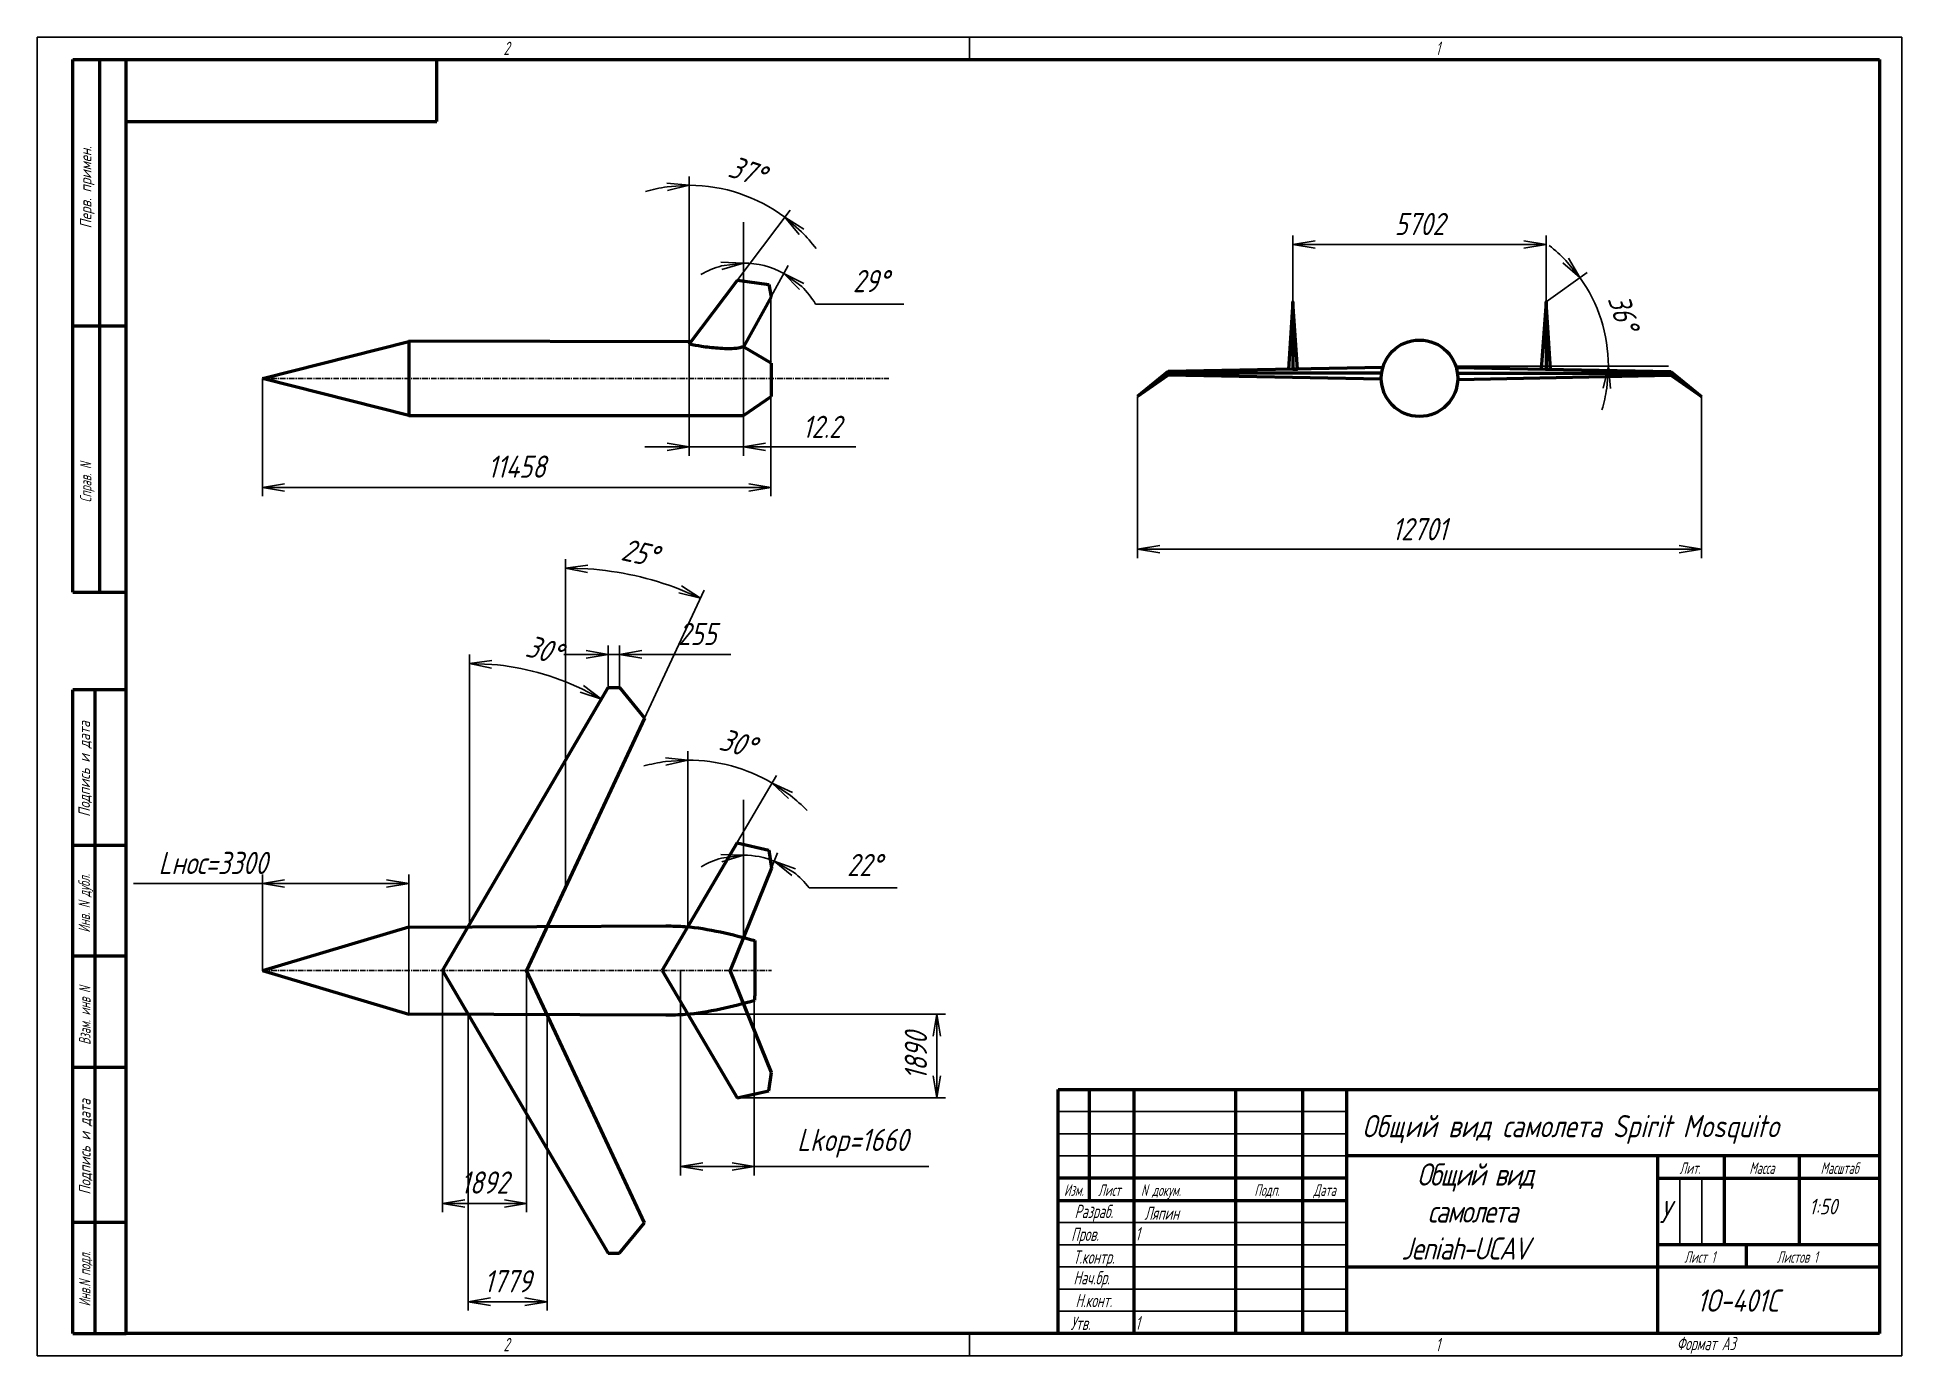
# Model space of a CAD drawing. Header units: millimetres. Extents: x -985956116104 to 1932156, y -552630487266 to 633586.
# Drawn here: x 6795.1 to 7215.1, y 36081 to 36378 of the extents above; entities that cross this region are included whole.
import ezdxf
from ezdxf.enums import TextEntityAlignment as Align

# ---------------------------------------------------------------- set-up
doc = ezdxf.new("R2010")
doc.units = ezdxf.units.MM
doc.linetypes.add('CENTER', pattern=[2, 1.25, -0.25, 0.25, -0.25])
for name, color, linetype, lineweight in [('_axes (Оси)', 6, 'CENTER', 30), ('_basic (Основной)', 4, 'Continuous', 60), ('_contour (Тонкий)', 7, 'Continuous', 30), ('_remote (Тонкий)', 9, 'Continuous', 30), ('_text (Надписи)', 2, 'Continuous', 30), ('_ОСНОВНОЙ', 4, 'Continuous', 60)]:
    doc.layers.add(name, color=color, linetype=linetype, lineweight=lineweight)
doc.styles.add('ESKD', font='eskd.shx', dxfattribs={"oblique": 15, "height": 5})
doc.dimstyles.new('ESKD', dxfattribs={"dimtxt": 5, "dimasz": 5, "dimexe": 2, "dimexo": 0, "dimgap": 2, "dimtad": 1, "dimtoh": 1, "dimzin": 12, "dimdsep": 46, "dimtxsty": 'ESKD', "dimblk1": 'OPEN', "dimblk2": 'OPEN', "dimsah": 1, "dimcen": 5, "dimclrd": 256, "dimclre": 256, "dimclrt": 2, "dimadec": 0, "dimazin": 0, "dimtfac": 1, "dimtmove": 0, "dimatfit": 3, "dimldrblk": 'OPEN', "dimfxl": 1, "dimtolj": 1, "dimtzin": 12, "dimlwd": -1, "dimlwe": -1, "dimarcsym": 0})

msp = doc.modelspace()

# ---------------------------------------------------------------- texts
at = {"layer": '_basic (Основной)', "color": 30, "transparency": 33554687, "style": 'ESKD', "oblique": 15}
msp.add_text('Общий вид самолета Spirit Mosquito', height=5, dxfattribs=at).set_placement((7093.576, 36130.212))
at = {"layer": '_contour (Тонкий)', "color": 2, "transparency": 33554687, "insert": (7090.097, 36124.323), "char_height": 5, "attachment_point": 1, "style": 'ESKD'}
msp.add_mtext_dynamic_manual_height_columns('\\pi15.82436;{\\T0.9;Общий вид\\P\\pi18.22485;самолета \\P\\pi12.27308;Jeniah-UCAV}', width=70.09073, gutter_width=12.5, heights=[25.222], dxfattribs=at)
at = {"layer": '_text (Надписи)', "transparency": 33554687, "style": 'ESKD', "oblique": 15, "width": 0.8}
for s, height, p in [('2', 3, (6900.097, 36373.999)), ('1', 3, (7110.097, 36373.999)), ('N докум.', 2.6, (7043.73, 36116.985)), ('Ляпин', 3, (7044.497, 36111.601)), ('1', 3, (7042.467, 36106.944)), ('1', 3, (7042.467, 36086.876)), ('2', 3, (6900.097, 36081.999)), ('1', 3, (7110.097, 36081.999)), ('Формат А3', 3, (7164.409, 36082.241))]:
    msp.add_text(s, height=height, dxfattribs=at).set_placement(p)
at = {"layer": '_text (Надписи)', "transparency": 33554687, "style": 'ESKD', "oblique": 15}
for s, p in [('Перв. примен.', (6807.302, 36344.193)), ('Подпись и дата', (6806.971, 36213.147)), ('Подпись и дата', (6807.104, 36128.037))]:
    msp.add_text(s, height=2.6, rotation=90, dxfattribs=at).set_placement(p, align=Align.CENTER)
at = {"layer": '_text (Надписи)', "transparency": 33554687, "style": 'ESKD', "oblique": 15, "width": 0.8}
for s, p in [('Справ. N', (6807.299, 36277.689)), ('Инв. N дубл.', (6806.965, 36182.894)), ('Взам. инв N', (6807.09, 36157.577)), ('Инв.N подл.', (6807.082, 36098.295))]:
    msp.add_text(s, height=2.6, rotation=90, dxfattribs=at).set_placement(p, align=Align.CENTER)
for s, height, p in [('Лит.', 2.6, (7167.387, 36121.955)), ('Масса', 2.6, (7183.61, 36121.955)), ('Масштаб', 2.6, (7201.108, 36121.955)), ('Изм.', 2.6, (7028.597, 36116.999)), ('Лист', 2.6, (7036.597, 36116.999)), ('Подп.', 2.6, (7072.097, 36116.999)), ('Дата', 2.6, (7085.097, 36116.999)), ('Разраб.', 3, (7033.097, 36111.999)), ('Пров.', 3, (7031.097, 36106.856)), ('Т.контр.', 3, (7033.097, 36101.713)), ('Лист 1', 2.6, (7169.584, 36101.926)), ('Листов 1', 2.6, (7191.558, 36101.926)), ('Hач.бр.', 3, (7032.597, 36097.07)), ('H.конт.', 3, (7033.097, 36091.928)), ('Утв.', 3, (7030.097, 36086.785))]:
    msp.add_text(s, height=height, dxfattribs=at).set_placement(p, align=Align.CENTER)
at = {"layer": '_text (Надписи)', "transparency": 33554687, "attachment_point": 1, "style": 'ESKD'}
for s, heights, insert, char_height in [('У', [0], (7160.525, 36115.884), 5), ('1:50', [3.5], (7194.253, 36116.342), 3.5)]:
    msp.add_mtext_dynamic_manual_height_columns(s, width=10.69599, gutter_width=25, heights=heights, dxfattribs=dict(at, insert=insert, char_height=char_height))
at = {"layer": '_text (Надписи)', "transparency": 33554687, "insert": (7160.097, 36095.916), "char_height": 5, "width": 50.53786, "attachment_point": 1, "line_spacing_factor": 0.857143, "style": 'ESKD'}
msp.add_mtext('\\pi8.87226;1О-401С', dxfattribs=at)

# ---------------------------------------------------------------- blocks, each defined once
blk = doc.blocks.new('_OPEN')
at = {"color": 0, "linetype": 'ByBlock'}
for p, q in [((-1, 0.167), (0, 0)), ((0, 0), (-1, -0.167)), ((0, 0), (-1, 0))]:
    blk.add_line(p, q, dxfattribs=at)
blk = doc.blocks.new('*D290')
at = {"layer": '_contour (Тонкий)', "transparency": 16777216}
for p, q in [((6960.38, 36319.53), (6960.38, 36274.6)), ((6845.8, 36301.13), (6845.8, 36274.6)), ((6850.8, 36276.6), (6955.38, 36276.6))]:
    blk.add_line(p, q, dxfattribs=at)
at = {"layer": 'Defpoints', "color": 0, "transparency": 16777216}
for p in [(6960.38, 36319.53), (6845.8, 36301.13), (6960.38, 36276.6)]:
    blk.add_point(p, dxfattribs=at)
at = {"layer": '_contour (Тонкий)', "transparency": 16777216, "xscale": 5, "yscale": 5, "zscale": 5, "rotation": 180}
blk.add_blockref('_OPEN', (6845.8, 36276.6), dxfattribs=at)
at = {"layer": '_contour (Тонкий)', "transparency": 16777216, "xscale": 5, "yscale": 5, "zscale": 5}
blk.add_blockref('_OPEN', (6960.38, 36276.6), dxfattribs=at)
at = {"layer": '_contour (Тонкий)', "color": 2, "transparency": 16777216, "insert": (6903.09, 36281.28), "char_height": 5, "attachment_point": 5, "style": 'ESKD'}
blk.add_mtext('\\A1;11458', dxfattribs=at)
blk = doc.blocks.new('*D291')
at = {"layer": '_contour (Тонкий)', "transparency": 16777216}
for p, q in [((6941.96, 36308.88), (6941.96, 36283.75)), ((6954.16, 36308.25), (6954.16, 36283.75)), ((6936.96, 36285.75), (6931.96, 36285.75)), ((6941.96, 36285.75), (6954.16, 36285.75)), ((6959.16, 36285.75), (6979.5, 36285.75))]:
    blk.add_line(p, q, dxfattribs=at)
at = {"layer": 'Defpoints', "color": 0, "transparency": 16777216}
for p in [(6941.96, 36308.88), (6954.16, 36308.25), (6954.16, 36285.75)]:
    blk.add_point(p, dxfattribs=at)
at = {"layer": '_contour (Тонкий)', "transparency": 16777216, "xscale": 5, "yscale": 5, "zscale": 5}
blk.add_blockref('_OPEN', (6941.96, 36285.75), dxfattribs=at)
at = {"layer": '_contour (Тонкий)', "transparency": 16777216, "xscale": 5, "yscale": 5, "zscale": 5, "rotation": 180}
blk.add_blockref('_OPEN', (6954.16, 36285.75), dxfattribs=at)
at = {"layer": '_contour (Тонкий)', "color": 2, "transparency": 16777216, "insert": (6971.83, 36290.25), "char_height": 5, "attachment_point": 5, "style": 'ESKD'}
blk.add_mtext('\\A1;12.2', dxfattribs=at)
blk = doc.blocks.new('*D292')
at = {"layer": '_contour (Тонкий)', "transparency": 16777216}
for p, q in [((6918.72, 36238.99), (6913.72, 36238.99)), ((6923.72, 36231.49), (6923.72, 36240.99)), ((6923.72, 36238.99), (6926.27, 36238.99)), ((6926.27, 36231.49), (6926.27, 36240.99)), ((6931.27, 36238.99), (6951.32, 36238.99))]:
    blk.add_line(p, q, dxfattribs=at)
at = {"layer": 'Defpoints', "color": 0, "transparency": 16777216}
for p in [(6926.27, 36238.99), (6923.72, 36231.49), (6926.27, 36231.49)]:
    blk.add_point(p, dxfattribs=at)
at = {"layer": '_contour (Тонкий)', "transparency": 16777216, "xscale": 5, "yscale": 5, "zscale": 5}
blk.add_blockref('_OPEN', (6923.72, 36238.99), dxfattribs=at)
at = {"layer": '_contour (Тонкий)', "transparency": 16777216, "xscale": 5, "yscale": 5, "zscale": 5, "rotation": 180}
blk.add_blockref('_OPEN', (6926.27, 36238.99), dxfattribs=at)
at = {"layer": '_contour (Тонкий)', "color": 2, "transparency": 16777216, "insert": (6943.79, 36243.59), "char_height": 5, "attachment_point": 5, "style": 'ESKD'}
blk.add_mtext('\\A1;255', dxfattribs=at)
blk = doc.blocks.new('*D293')
at = {"layer": '_contour (Тонкий)', "transparency": 16777216}
for p, q in [((7077.96, 36318.43), (7077.96, 36333.33)), ((7082.96, 36331.33), (7129.99, 36331.33)), ((7134.99, 36318.43), (7134.99, 36333.33))]:
    blk.add_line(p, q, dxfattribs=at)
at = {"layer": 'Defpoints', "color": 0, "transparency": 16777216}
for p in [(7134.99, 36331.33), (7077.96, 36318.43), (7134.99, 36318.43)]:
    blk.add_point(p, dxfattribs=at)
at = {"layer": '_contour (Тонкий)', "transparency": 16777216, "xscale": 5, "yscale": 5, "zscale": 5, "rotation": 180}
blk.add_blockref('_OPEN', (7077.96, 36331.33), dxfattribs=at)
at = {"layer": '_contour (Тонкий)', "transparency": 16777216, "xscale": 5, "yscale": 5, "zscale": 5}
blk.add_blockref('_OPEN', (7134.99, 36331.33), dxfattribs=at)
at = {"layer": '_contour (Тонкий)', "color": 2, "transparency": 16777216, "insert": (7106.47, 36335.93), "char_height": 5, "attachment_point": 5, "style": 'ESKD'}
blk.add_mtext('\\A1;5702', dxfattribs=at)
blk = doc.blocks.new('*D294')
at = {"layer": '_contour (Тонкий)', "transparency": 16777216}
for p, q in [((7042.97, 36297.08), (7042.97, 36260.69)), ((7169.98, 36297.08), (7169.98, 36260.69)), ((7047.97, 36262.69), (7164.98, 36262.69))]:
    blk.add_line(p, q, dxfattribs=at)
at = {"layer": 'Defpoints', "color": 0, "transparency": 16777216}
for p in [(7042.97, 36297.08), (7169.98, 36297.08), (7169.98, 36262.69)]:
    blk.add_point(p, dxfattribs=at)
at = {"layer": '_contour (Тонкий)', "transparency": 16777216, "xscale": 5, "yscale": 5, "zscale": 5, "rotation": 180}
blk.add_blockref('_OPEN', (7042.97, 36262.69), dxfattribs=at)
at = {"layer": '_contour (Тонкий)', "transparency": 16777216, "xscale": 5, "yscale": 5, "zscale": 5}
blk.add_blockref('_OPEN', (7169.98, 36262.69), dxfattribs=at)
at = {"layer": '_contour (Тонкий)', "color": 2, "transparency": 16777216, "insert": (7106.47, 36267.19), "char_height": 5, "attachment_point": 5, "style": 'ESKD'}
blk.add_mtext('\\A1;12701', dxfattribs=at)
blk = doc.blocks.new('*D295')
at = {"layer": '_contour (Тонкий)', "transparency": 16777216}
for p, q in [((6941.96, 36310.67), (6941.96, 36346.65)), ((6943.03, 36310.31), (6964.68, 36339.05))]:
    blk.add_line(p, q, dxfattribs=at)
for start, end in [(98.0152, 106.0304), (53.0164, 90), (36.986, 45.0012)]:
    blk.add_arc((6941.96, 36308.88), 35.77, start, end, dxfattribs=at)
at = {"layer": '_contour (Тонкий)', "transparency": 16777216, "xscale": 5, "yscale": 5, "zscale": 5}
for p, rotation in [((6941.96, 36344.65), 4.007597754797287), ((6963.48, 36337.45), 139.008760714959)]:
    blk.add_blockref('_OPEN', p, dxfattribs=dict(at, rotation=rotation))
at = {"layer": '_contour (Тонкий)', "color": 2, "transparency": 16777216, "insert": (6954.98, 36347.83), "char_height": 5, "attachment_point": 5, "rotation": 341.5082, "style": 'ESKD'}
blk.add_mtext('\\A1;37%%d', dxfattribs=at)
blk = doc.blocks.new('*D296')
at = {"layer": '_contour (Тонкий)', "transparency": 16777216}
for p, q in [((6954.16, 36309.19), (6954.16, 36329.15)), ((6954.62, 36309.08), (6964.25, 36326.56)), ((6970.41, 36317.91), (6990.27, 36317.91))]:
    blk.add_line(p, q, dxfattribs=at)
for start, end in [(105.1986, 120.3972), (61.1398, 90), (30.7426, 45.9412)]:
    blk.add_arc((6954.16, 36308.25), 18.9, start, end, dxfattribs=at)
at = {"layer": '_contour (Тонкий)', "transparency": 16777216, "xscale": 5, "yscale": 5, "zscale": 5}
for p, rotation in [((6954.16, 36327.15), 7.599289028062043), ((6963.29, 36324.8), 143.5404845091782)]:
    blk.add_blockref('_OPEN', p, dxfattribs=dict(at, rotation=rotation))
at = {"layer": '_contour (Тонкий)', "color": 2, "transparency": 16777216, "insert": (6982.84, 36323.08), "char_height": 5, "attachment_point": 5, "style": 'ESKD'}
blk.add_mtext('\\A1;29%%d', dxfattribs=at)
blk = doc.blocks.new('*D297')
at = {"layer": '_contour (Тонкий)', "transparency": 16777216}
for p, q in [((6892.47, 36181.11), (6892.47, 36238.95)), ((6893.96, 36180.7), (6923.2, 36230.61))]:
    blk.add_line(p, q, dxfattribs=at)
blk.add_arc((6892.47, 36178.17), 58.78, 64.5094, 85.1246, dxfattribs=at)
at = {"layer": '_contour (Тонкий)', "transparency": 16777216, "xscale": 5, "yscale": 5, "zscale": 5}
for p, rotation in [((6892.47, 36236.95), 177.5623127744263), ((6922.19, 36228.88), 332.0716652247)]:
    blk.add_blockref('_OPEN', p, dxfattribs=dict(at, rotation=rotation))
at = {"layer": '_contour (Тонкий)', "color": 2, "transparency": 16777216, "insert": (6909.26, 36240.01), "char_height": 5, "attachment_point": 5, "rotation": 344.817, "style": 'ESKD'}
blk.add_mtext('\\A1;30%%d', dxfattribs=at)
blk = doc.blocks.new('*D298')
at = {"layer": '_contour (Тонкий)', "transparency": 16777216}
for p, q in [((6914.11, 36190.2), (6914.11, 36260.43)), ((6915.63, 36189.86), (6945.35, 36253.49))]:
    blk.add_line(p, q, dxfattribs=at)
blk.add_arc((6914.11, 36186.61), 71.82, 68.9469, 86.0101, dxfattribs=at)
at = {"layer": '_contour (Тонкий)', "transparency": 16777216, "xscale": 5, "yscale": 5, "zscale": 5}
for p, rotation in [((6914.11, 36258.43), 178.0050521386149), ((6944.51, 36251.68), 336.9519892916004)]:
    blk.add_blockref('_OPEN', p, dxfattribs=dict(at, rotation=rotation))
at = {"layer": '_contour (Тонкий)', "color": 2, "transparency": 16777216, "insert": (6930.82, 36261.86), "char_height": 5, "attachment_point": 5, "rotation": 347.4785, "style": 'ESKD'}
blk.add_mtext('\\A1;25%%d', dxfattribs=at)
blk = doc.blocks.new('*D299')
at = {"layer": '_contour (Тонкий)', "transparency": 16777216}
for p, q in [((6941.63, 36179.51), (6941.63, 36217.17)), ((6942.58, 36179.25), (6961.65, 36211.73))]:
    blk.add_line(p, q, dxfattribs=at)
for start, end in [(97.6374, 105.2748), (59.5805, 90), (44.3057, 51.9431)]:
    blk.add_arc((6941.63, 36177.63), 37.54, start, end, dxfattribs=at)
at = {"layer": '_contour (Тонкий)', "transparency": 16777216, "xscale": 5, "yscale": 5, "zscale": 5}
for p, rotation in [((6941.63, 36215.17), 3.818692154639966), ((6960.64, 36210), 145.7618023933043)]:
    blk.add_blockref('_OPEN', p, dxfattribs=dict(at, rotation=rotation))
at = {"layer": '_contour (Тонкий)', "color": 2, "transparency": 16777216, "insert": (6952.87, 36218.97), "char_height": 5, "attachment_point": 5, "rotation": 344.7902, "style": 'ESKD'}
blk.add_mtext('\\A1;30%%d', dxfattribs=at)
blk = doc.blocks.new('*D300')
at = {"layer": '_contour (Тонкий)', "transparency": 16777216}
for p, q in [((6954.18, 36176.21), (6954.18, 36195.77)), ((6954.53, 36176.14), (6961.87, 36194.27)), ((6968.97, 36186.37), (6988.83, 36186.37))]:
    blk.add_line(p, q, dxfattribs=at)
for start, end in [(105.5465, 121.093), (67.9547, 90), (36.8617, 52.4082)]:
    blk.add_arc((6954.18, 36175.28), 18.48, start, end, dxfattribs=at)
at = {"layer": '_contour (Тонкий)', "transparency": 16777216, "xscale": 5, "yscale": 5, "zscale": 5}
for p, rotation in [((6954.18, 36193.77), 7.773255009439032), ((6961.12, 36192.42), 150.1814604759399)]:
    blk.add_blockref('_OPEN', p, dxfattribs=dict(at, rotation=rotation))
at = {"layer": '_contour (Тонкий)', "color": 2, "transparency": 16777216, "insert": (6981.4, 36191.54), "char_height": 5, "attachment_point": 5, "style": 'ESKD'}
blk.add_mtext('\\A1;22%%d', dxfattribs=at)
blk = doc.blocks.new('*D301')
at = {"layer": '_contour (Тонкий)', "transparency": 16777216}
for p, q in [((7134.99, 36318.43), (7144.24, 36325.04)), ((7141.57, 36303.91), (7151.01, 36303.91))]:
    blk.add_line(p, q, dxfattribs=at)
for start, end in [(43.8842, 52.2292), (0, 35.5393), (343.3102, 351.6551)]:
    blk.add_arc((7114.65, 36303.91), 34.36, start, end, dxfattribs=at)
at = {"layer": '_contour (Тонкий)', "transparency": 16777216, "xscale": 5, "yscale": 5, "zscale": 5}
for p, rotation in [((7142.61, 36323.88), 309.7117960168836), ((7149.01, 36303.91), 85.82754856536413)]:
    blk.add_blockref('_OPEN', p, dxfattribs=dict(at, rotation=rotation))
at = {"layer": '_contour (Тонкий)', "color": 2, "transparency": 16777216, "insert": (7152.41, 36316.01), "char_height": 5, "attachment_point": 5, "rotation": 287.7697, "style": 'ESKD'}
blk.add_mtext('\\A1;36%%d', dxfattribs=at)
blk = doc.blocks.new('*D377')
at = {"layer": '_contour (Тонкий)', "transparency": 16777216}
for p, q in [((6845.8, 36187.37), (6816.75, 36187.37)), ((6845.8, 36167.73), (6845.8, 36189.37)), ((6850.8, 36187.37), (6873.8, 36187.37)), ((6878.8, 36157.97), (6878.8, 36189.37))]:
    blk.add_line(p, q, dxfattribs=at)
at = {"layer": 'Defpoints', "color": 0, "transparency": 16777216}
for p in [(6878.8, 36187.37), (6845.8, 36167.73), (6878.8, 36157.97)]:
    blk.add_point(p, dxfattribs=at)
at = {"layer": '_contour (Тонкий)', "transparency": 16777216, "xscale": 5, "yscale": 5, "zscale": 5, "rotation": 180}
blk.add_blockref('_OPEN', (6845.8, 36187.37), dxfattribs=at)
at = {"layer": '_contour (Тонкий)', "transparency": 16777216, "xscale": 5, "yscale": 5, "zscale": 5}
blk.add_blockref('_OPEN', (6878.8, 36187.37), dxfattribs=at)
at = {"layer": '_contour (Тонкий)', "color": 2, "transparency": 16777216, "insert": (6834.67, 36192), "char_height": 5, "attachment_point": 5, "style": 'ESKD'}
blk.add_mtext('\\A1;Lнос=3300', dxfattribs=at)
blk = doc.blocks.new('*D378')
at = {"layer": '_contour (Тонкий)', "transparency": 16777216}
for p, q in [((6940.02, 36167.8), (6940.02, 36121.61)), ((6956.62, 36167.8), (6956.62, 36121.61)), ((6951.62, 36123.61), (6945.02, 36123.61)), ((6956.62, 36123.61), (6995.96, 36123.61))]:
    blk.add_line(p, q, dxfattribs=at)
at = {"layer": 'Defpoints', "color": 0, "transparency": 16777216}
for p in [(6940.02, 36167.8), (6956.62, 36167.8), (6940.02, 36123.61)]:
    blk.add_point(p, dxfattribs=at)
at = {"layer": '_contour (Тонкий)', "transparency": 16777216, "xscale": 5, "yscale": 5, "zscale": 5, "rotation": 180}
blk.add_blockref('_OPEN', (6940.02, 36123.61), dxfattribs=at)
at = {"layer": '_contour (Тонкий)', "transparency": 16777216, "xscale": 5, "yscale": 5, "zscale": 5}
blk.add_blockref('_OPEN', (6956.62, 36123.61), dxfattribs=at)
at = {"layer": '_contour (Тонкий)', "color": 2, "transparency": 16777216, "insert": (6978.79, 36128.86), "char_height": 5, "attachment_point": 5, "style": 'ESKD'}
blk.add_mtext('\\A1;Lkop=1660', dxfattribs=at)
blk = doc.blocks.new('*D379')
at = {"layer": '_contour (Тонкий)', "transparency": 16777216}
for p, q in [((6892.16, 36157.97), (6892.16, 36091.17)), ((6909.95, 36157.89), (6909.95, 36091.17)), ((6897.16, 36093.17), (6904.95, 36093.17))]:
    blk.add_line(p, q, dxfattribs=at)
at = {"layer": 'Defpoints', "color": 0, "transparency": 16777216}
for p in [(6892.16, 36157.97), (6909.95, 36157.89), (6909.95, 36093.17)]:
    blk.add_point(p, dxfattribs=at)
at = {"layer": '_contour (Тонкий)', "transparency": 16777216, "xscale": 5, "yscale": 5, "zscale": 5, "rotation": 180}
blk.add_blockref('_OPEN', (6892.16, 36093.17), dxfattribs=at)
at = {"layer": '_contour (Тонкий)', "transparency": 16777216, "xscale": 5, "yscale": 5, "zscale": 5}
blk.add_blockref('_OPEN', (6909.95, 36093.17), dxfattribs=at)
at = {"layer": '_contour (Тонкий)', "color": 2, "transparency": 16777216, "insert": (6901.05, 36097.77), "char_height": 5, "attachment_point": 5, "style": 'ESKD'}
blk.add_mtext('\\A1;1779', dxfattribs=at)
blk = doc.blocks.new('*D380')
at = {"layer": '_contour (Тонкий)', "transparency": 16777216}
for p, q in [((6886.4, 36167.8), (6886.4, 36113.3)), ((6905.32, 36167.8), (6905.32, 36113.3)), ((6891.4, 36115.3), (6900.32, 36115.3))]:
    blk.add_line(p, q, dxfattribs=at)
at = {"layer": 'Defpoints', "color": 0, "transparency": 16777216}
for p in [(6886.4, 36167.8), (6905.32, 36167.8), (6905.32, 36115.3)]:
    blk.add_point(p, dxfattribs=at)
at = {"layer": '_contour (Тонкий)', "transparency": 16777216, "xscale": 5, "yscale": 5, "zscale": 5, "rotation": 180}
blk.add_blockref('_OPEN', (6886.4, 36115.3), dxfattribs=at)
at = {"layer": '_contour (Тонкий)', "transparency": 16777216, "xscale": 5, "yscale": 5, "zscale": 5}
blk.add_blockref('_OPEN', (6905.32, 36115.3), dxfattribs=at)
at = {"layer": '_contour (Тонкий)', "color": 2, "transparency": 16777216, "insert": (6895.86, 36120.01), "char_height": 5, "attachment_point": 5, "style": 'ESKD'}
blk.add_mtext('\\A1;1892', dxfattribs=at)
blk = doc.blocks.new('*D384')
at = {"layer": '_contour (Тонкий)', "transparency": 16777216}
for p, q in [((6941.63, 36157.97), (6999.72, 36157.97)), ((6997.72, 36152.97), (6997.72, 36144.07)), ((6952.72, 36139.07), (6999.72, 36139.07))]:
    blk.add_line(p, q, dxfattribs=at)
at = {"layer": 'Defpoints', "color": 0, "transparency": 16777216}
for p in [(6941.63, 36157.97), (6952.72, 36139.07), (6997.72, 36139.07)]:
    blk.add_point(p, dxfattribs=at)
at = {"layer": '_contour (Тонкий)', "transparency": 16777216, "xscale": 5, "yscale": 5, "zscale": 5}
for p, rotation in [((6997.72, 36157.97), 90), ((6997.72, 36139.07), 270)]:
    blk.add_blockref('_OPEN', p, dxfattribs=dict(at, rotation=rotation))
at = {"layer": '_contour (Тонкий)', "color": 2, "transparency": 16777216, "insert": (6993.02, 36148.52), "char_height": 5, "attachment_point": 5, "rotation": 90, "style": 'ESKD'}
blk.add_mtext('\\A1;1890', dxfattribs=at)

# ---------------------------------------------------------------- dimensions: what is measured, and where the dimension line sits
at = {"layer": '_contour (Тонкий)', "transparency": 33554687}
for base, center, p1, p2, picture, middle in [((6956.881, 36341.389), (6941.958, 36308.879), (6943.034, 36310.308), (6941.958, 36310.668), '*D295', (6954.983, 36347.826)), ((7148.278, 36310.959), (7114.65, 36303.905), (7134.986, 36318.432), (7141.566, 36303.905), '*D301', (7152.414, 36316.008)), ((6957.322, 36326.886), (6954.163, 36308.248), (6954.163, 36309.193), (6954.619, 36309.075), '*D296', (6982.843, 36323.078)), ((6934.74, 36255.399), (6914.108, 36186.611), (6914.108, 36190.202), (6915.628, 36189.864), '*D298', (6930.821, 36261.863)), ((6912.813, 36233.315), (6892.474, 36178.168), (6893.96, 36180.704), (6892.474, 36181.107), '*D297', (6909.256, 36240.006)), ((6954.642, 36212.843), (6941.631, 36177.632), (6942.581, 36179.251), (6941.631, 36179.509), '*D299', (6952.869, 36218.966)), ((6956.543, 36193.615), (6954.179, 36175.283), (6954.179, 36176.208), (6954.526, 36176.14), '*D300', (6981.399, 36191.538))]:
    dim = msp.add_angular_dim_3p(base=base, center=center, p1=p1, p2=p2, dimstyle='ESKD', dxfattribs=at)
    dim.commit()
    dim.dimension.update_dxf_attribs({"geometry": picture, "text_midpoint": middle})
for base, p1, p2, text, picture, middle in [((7134.986, 36331.329), (7077.964, 36318.432), (7134.986, 36318.432), '5702', '*D293', (7106.475, 36335.932)), ((6960.382, 36276.595), (6845.798, 36301.133), (6960.382, 36319.532), '11458', '*D290', (6903.09, 36281.276)), ((7169.978, 36262.693), (7042.972, 36297.08), (7169.978, 36297.08), '12701', '*D294', (7106.475, 36267.193)), ((6926.269, 36238.991), (6923.716, 36231.491), (6926.269, 36231.491), '255', '*D292', (6943.792, 36243.594)), ((6905.319, 36115.299), (6886.399, 36167.799), (6905.319, 36167.799), '1892', '*D380', (6895.859, 36120.006)), ((6909.948, 36093.169), (6892.157, 36157.972), (6909.948, 36157.892), '1779', '*D379', (6901.053, 36097.773))]:
    dim = msp.add_linear_dim(base=base, p1=p1, p2=p2, text=text, dimstyle='ESKD', dxfattribs=at)
    dim.commit()
    dim.dimension.update_dxf_attribs({"geometry": picture, "text_midpoint": middle})
dim = msp.add_linear_dim(base=(6954.1629, 36285.7476), p1=(6941.9581, 36308.8793), p2=(6954.1629, 36308.2476), dimstyle='ESKD', dxfattribs=at)
dim.commit()
dim.dimension.update_dxf_attribs({"geometry": '*D291', "text_midpoint": (6971.8327, 36290.2476)})
for base, p1, p2, text, picture, middle in [((6878.798, 36187.371), (6845.798, 36167.735), (6878.798, 36157.969), 'Lнос=3300', '*D377', (6834.666, 36187.371)), ((6940.019, 36123.609), (6956.619, 36167.799), (6940.019, 36167.795), 'Lkop=1660', '*D378', (6978.788, 36123.609))]:
    dim = msp.add_linear_dim(base=base, p1=p1, p2=p2, text=text, dimstyle='ESKD', dxfattribs=at)
    dim.commit()
    dim.dimension.update_dxf_attribs({"geometry": picture, "text_midpoint": middle, "dimtype": 160})
dim = msp.add_linear_dim(base=(6997.724, 36139.074), p1=(6941.626, 36157.974), p2=(6952.724, 36139.074), angle=90, text='1890', dimstyle='ESKD', dxfattribs=at)
dim.commit()
dim.dimension.update_dxf_attribs({"geometry": '*D384', "text_midpoint": (6993.017, 36148.524)})

# ---------------------------------------------------------------- linework, layer by layer
at = {"layer": '_axes (Оси)', "transparency": 33554687}
for p, q in [((6845.798, 36301.133), (6986.894, 36301.163)), ((6845.798, 36167.799), (6960.465, 36167.799))]:
    msp.add_line(p, q, dxfattribs=at)
at = {"layer": '_basic (Основной)', "transparency": 33554687}
for p, q in [((6803.097, 36372.999), (6815.097, 36372.999)), ((6803.097, 36252.999), (6803.097, 36372.999)), ((6809.097, 36372.999), (6809.097, 36252.999)), ((6815.097, 36085.999), (6815.097, 36372.999)), ((6815.097, 36372.999), (7210.097, 36372.999)), ((6885.097, 36358.999), (6885.097, 36372.999)), ((7210.097, 36372.999), (7210.097, 36085.999)), ((6815.097, 36358.999), (6885.097, 36358.999)), ((6941.958, 36308.879), (6952.811, 36323.29)), ((6952.811, 36323.29), (6959.915, 36322.333)), ((6959.915, 36322.333), (6960.382, 36319.532)), ((6960.382, 36319.532), (6954.163, 36308.248)), ((6803.097, 36312.999), (6815.097, 36312.999)), ((6845.798, 36301.133), (6878.798, 36309.471)), ((6878.798, 36309.64), (6942.404, 36309.471)), ((6878.798, 36309.471), (6878.798, 36292.795)), ((6960.382, 36304.595), (6954.163, 36308.248)), ((6878.798, 36292.795), (6845.798, 36301.133)), ((6960.382, 36304.595), (6960.382, 36297.064)), ((7049.881, 36302.716), (7042.972, 36297.08)), ((7049.88, 36302.354), (7042.972, 36297.08)), ((7049.873, 36301.904), (7042.972, 36297.08)), ((7097.863, 36300.961), (7049.873, 36301.904)), ((7097.939, 36302.354), (7049.88, 36302.354)), ((7098.209, 36303.619), (7049.881, 36302.716)), ((7114.751, 36303.582), (7163.068, 36302.716)), ((7115.011, 36302.354), (7163.069, 36302.354)), ((7115.086, 36300.921), (7163.076, 36301.904)), ((7163.068, 36302.716), (7169.978, 36297.08)), ((7163.069, 36302.354), (7169.978, 36297.08)), ((7163.076, 36301.904), (7169.978, 36297.08)), ((6954.163, 36292.795), (6960.382, 36297.064)), ((6878.798, 36292.795), (6954.163, 36292.795)), ((6803.097, 36252.999), (6815.097, 36252.999)), ((6815.097, 36230.999), (6803.097, 36230.999)), ((6803.097, 36085.999), (6803.097, 36230.999)), ((6808.097, 36230.999), (6808.097, 36085.999)), ((6886.399, 36167.799), (6923.716, 36231.491)), ((6923.716, 36231.491), (6926.269, 36231.491)), ((6926.269, 36231.491), (6931.878, 36224.644)), ((6931.878, 36224.644), (6905.319, 36167.799)), ((6803.097, 36195.999), (6815.097, 36195.999)), ((6935.858, 36167.799), (6952.724, 36196.525)), ((6952.724, 36196.525), (6959.901, 36194.895)), ((6959.901, 36194.895), (6960.465, 36190.808)), ((6960.465, 36190.808), (6951.148, 36167.799)), ((6845.798, 36167.799), (6878.798, 36177.63)), ((6878.58, 36177.565), (6936.72, 36177.828)), ((6815.097, 36170.999), (6803.097, 36170.999)), ((6956.755, 36174.518), (6956.755, 36173.533)), ((6956.755, 36173.533), (6956.755, 36162.066)), ((6845.798, 36167.799), (6878.798, 36157.969)), ((6886.399, 36167.799), (6923.716, 36104.108)), ((6931.878, 36110.955), (6905.319, 36167.799)), ((6935.858, 36167.799), (6952.724, 36139.074)), ((6960.465, 36144.791), (6951.148, 36167.799)), ((6956.755, 36161.081), (6956.755, 36162.066)), ((6878.58, 36158.034), (6936.72, 36157.771)), ((6803.097, 36145.999), (6815.097, 36145.999)), ((6959.901, 36140.704), (6960.465, 36144.791)), ((6952.724, 36139.074), (6959.901, 36140.704)), ((7090.097, 36085.999), (7090.097, 36140.999)), ((6815.097, 36110.999), (6803.097, 36110.999)), ((6926.269, 36104.108), (6931.878, 36110.955)), ((6923.716, 36104.108), (6926.269, 36104.108)), ((6803.097, 36085.999), (6815.097, 36085.999)), ((7210.097, 36085.999), (6815.097, 36085.999))]:
    msp.add_line(p, q, dxfattribs=at)
at = {"layer": '_basic (Основной)', "linetype": 'Continuous', "transparency": 33554687}
for p, q in [((7025.097, 36140.999), (7210.097, 36140.999)), ((7025.097, 36085.999), (7025.097, 36140.999)), ((7032.097, 36115.999), (7032.097, 36140.999)), ((7042.097, 36140.999), (7042.097, 36085.999)), ((7065.097, 36085.999), (7065.097, 36140.999)), ((7080.097, 36140.999), (7080.097, 36085.999)), ((7210.097, 36125.999), (7090.097, 36125.999)), ((7160.097, 36125.999), (7160.097, 36085.999)), ((7175.097, 36125.999), (7175.097, 36105.999)), ((7192.097, 36105.999), (7192.097, 36125.999)), ((7090.097, 36120.999), (7025.097, 36120.999)), ((7160.097, 36120.999), (7210.097, 36120.999)), ((7025.097, 36115.999), (7090.097, 36115.999)), ((7210.097, 36105.999), (7160.097, 36105.999)), ((7180.097, 36100.999), (7180.097, 36105.999)), ((7090.097, 36100.999), (7210.097, 36100.999))]:
    msp.add_line(p, q, dxfattribs=at)
at = {"layer": '_basic (Основной)', "transparency": 33554687}
for points, start_tangent, end_tangent in [([(6954.163, 36308.248), (6952.614, 36307.928), (6948.386, 36307.953), (6944.748, 36308.346), (6941.958, 36308.879)], (-0.0130155, -0.0030677), (-0.0130692, 0.0027349)), ([(6936.72, 36177.828), (6941.077, 36177.667), (6956.755, 36174.518)], (0.0133512, -0.0002644), (0.0129732, -0.0034638)), ([(6936.72, 36157.771), (6941.077, 36157.932), (6956.755, 36161.081)], (0.0133512, 0.0002644), (0.0129732, 0.0034638))]:
    msp.add_spline(points, degree=3, dxfattribs=dict(at, start_tangent=start_tangent, end_tangent=end_tangent))
at = {"layer": '_contour (Тонкий)', "transparency": 33554687}
for p, q in [((6795.097, 36080.999), (6795.097, 36377.999)), ((6795.097, 36377.999), (7215.097, 36377.999)), ((7005.097, 36372.999), (7005.097, 36377.999)), ((7215.097, 36377.999), (7215.097, 36080.999)), ((6941.958, 36308.879), (6941.958, 36335.28)), ((6954.163, 36308.248), (6954.163, 36336.331)), ((7114.65, 36303.905), (7162.592, 36303.905)), ((6914.108, 36186.611), (6914.108, 36230.904)), ((6892.474, 36178.171), (6892.474, 36228.803)), ((6941.631, 36177.624), (6941.631, 36205.69)), ((6954.179, 36175.283), (6954.179, 36206.216)), ((7005.097, 36080.999), (7005.097, 36085.999)), ((7215.097, 36080.999), (6795.097, 36080.999))]:
    msp.add_line(p, q, dxfattribs=at)
at = {"layer": '_remote (Тонкий)', "linetype": 'Continuous', "transparency": 33554687}
for p, q in [((7025.097, 36135.999), (7090.097, 36135.999)), ((7090.097, 36130.999), (7025.097, 36130.999)), ((7025.097, 36125.999), (7090.097, 36125.999)), ((7090.097, 36110.999), (7025.097, 36110.999)), ((7025.097, 36105.999), (7090.097, 36105.999)), ((7090.097, 36100.999), (7025.097, 36100.999)), ((7025.097, 36095.999), (7090.097, 36095.999)), ((7090.097, 36090.999), (7025.097, 36090.999))]:
    msp.add_line(p, q, dxfattribs=at)
at = {"layer": '_remote (Тонкий)', "transparency": 33554687}
for p, q in [((7165.097, 36105.999), (7165.097, 36120.999)), ((7170.097, 36120.999), (7170.097, 36105.999))]:
    msp.add_line(p, q, dxfattribs=at)
at = {"layer": '_ОСНОВНОЙ', "transparency": 33554687}
for points in [[(7077.964, 36318.432), (7077.964, 36303.241), (7079.017, 36303.241), (7077.964, 36318.432), (7076.985, 36303.241)], [(7134.986, 36318.432), (7134.986, 36303.219), (7135.957, 36303.219), (7134.986, 36318.432), (7133.906, 36303.219)]]:
    msp.add_lwpolyline(points, dxfattribs=at)
msp.add_circle((7106.475, 36301.189), 8.615, dxfattribs=at)

msp.set_redraw_order([(e.dxf.handle, doc.entitydb.next_handle()) for e in msp.query("TEXT MTEXT ATTDEF DIMENSION ARC_DIMENSION")])  # texts and dimensions are drawn at this point

doc.saveas('drawing.dxf')
